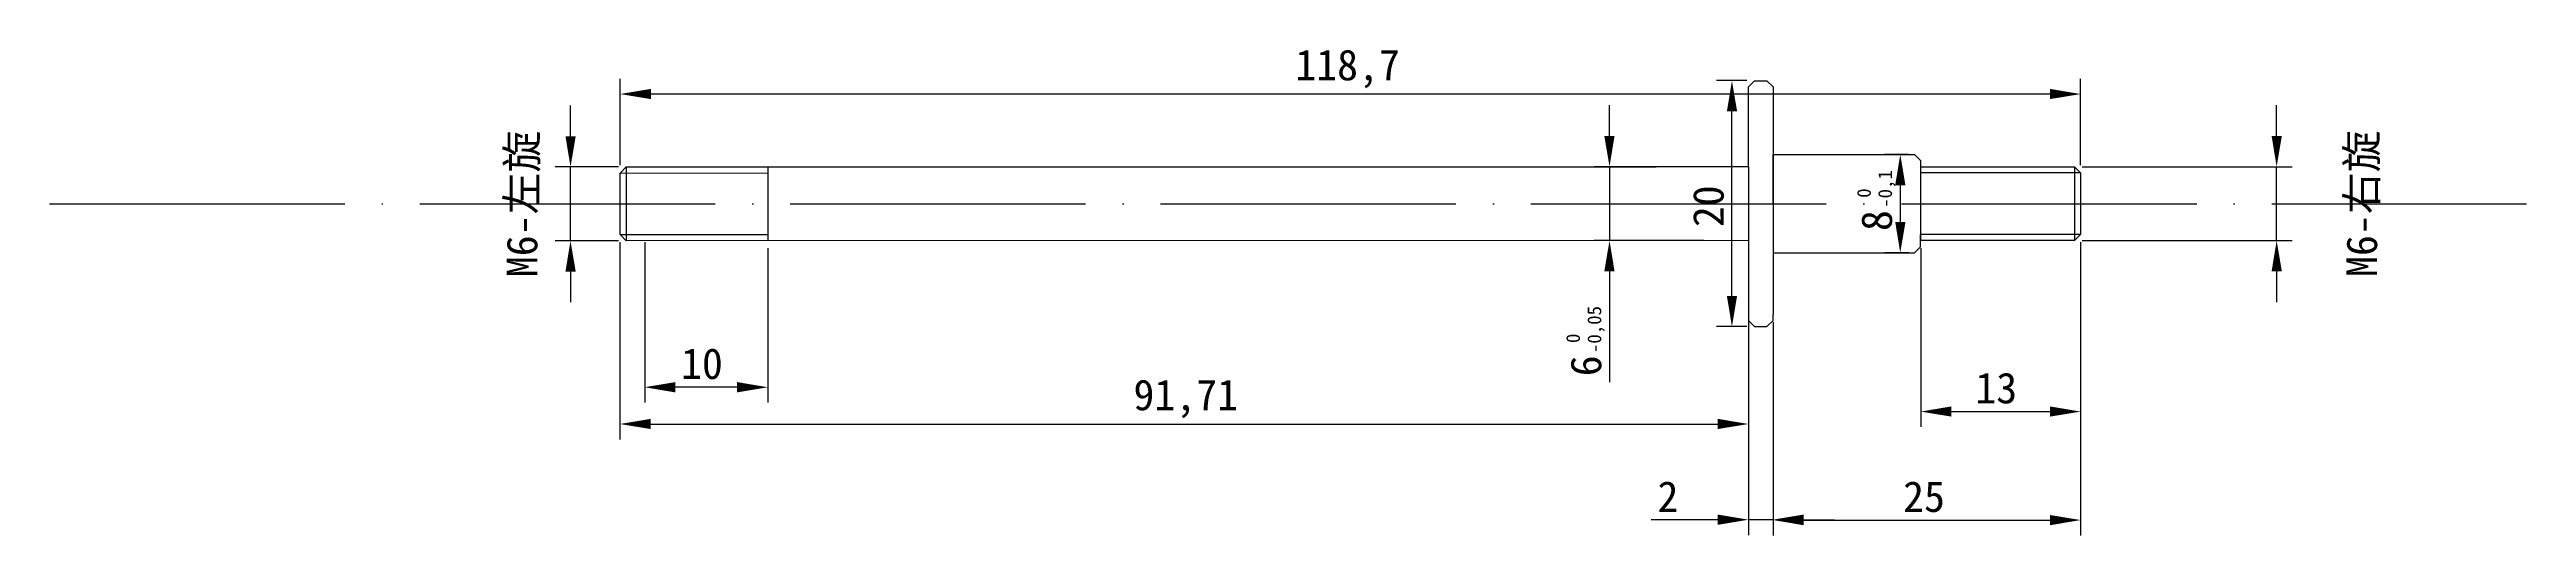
# Model space of a CAD drawing. Extents: x 1496 to 1697, y 1680 to 1720.
import ezdxf

# ---------------------------------------------------------------- set-up
doc = ezdxf.new("R2010")
doc.units = 0
doc.header["$MEASUREMENT"] = 0
doc.linetypes.add('ACAD_ISO04W100', pattern=[30, 24, -3, 0, -3])
doc.layers.get('0').update_dxf_attribs({"linetype": 'CONTINUOUS'})
doc.layers.get('DEFPOINTS').update_dxf_attribs({"linetype": 'CONTINUOUS'})
for name, color, linetype in [('0 @ 1', 7, 'CONTINUOUS'), ('中心线', 210, 'CONTINUOUS'), ('轴', 80, 'CONTINUOUS')]:
    doc.layers.add(name, color=color, linetype=linetype)
doc.dimstyles.new('ANNOTATIVE', dxfattribs={"dimscale": 0, "dimtxt": 2.5, "dimasz": 2.5, "dimexe": 1.25, "dimexo": 0.625, "dimtad": 1, "dimdec": 4, "dimdsep": 46, "dimtxsty": 'STANDARD', "dimcen": 2.5, "dimadec": 0, "dimazin": 0, "dimtfac": 1, "dimtdec": 4, "dimtmove": 2, "dimatfit": 3, "dimfxl": 1, "dimtolj": 1, "dimarcsym": 0})
doc.dimstyles.get("Standard").update_dxf_attribs({"dimtxt": 0.18, "dimasz": 0.18, "dimexe": 0.18, "dimexo": 0.0625, "dimgap": 0.09, "dimtad": 0, "dimtih": 1, "dimtoh": 1, "dimdec": 4, "dimzin": 0, "dimdsep": 46, "dimtxsty": 'STANDARD', "dimcen": 0.09, "dimadec": 0, "dimazin": 0, "dimtfac": 1, "dimtdec": 4, "dimtofl": 0, "dimtmove": 2, "dimatfit": 3, "dimfxl": 1, "dimtolj": 1, "dimarcsym": 0})

# ---------------------------------------------------------------- blocks, each defined once
blk = doc.blocks.new('*U117')
at = {"color": 0}
blk.add_text('2', height=2.5, dxfattribs=at).set_placement((1626.58, 1682.02))
blk = doc.blocks.new('*D116')
at = {"color": 0}
for p, q in [((1633.97, 1697.46), (1633.97, 1680.14)), ((1635.97, 1697.46), (1635.97, 1680.14)), ((1631.47, 1681.39), (1626.06, 1681.39)), ((1635.97, 1681.39), (1633.97, 1681.39)), ((1638.47, 1681.39), (1640.97, 1681.39))]:
    blk.add_line(p, q, dxfattribs=at)
for points in [[(1631.47, 1681.81), (1631.47, 1680.97), (1633.97, 1681.39)], [(1638.47, 1681.81), (1638.47, 1680.97), (1635.97, 1681.39)]]:
    blk.add_solid(points, dxfattribs=at)
at = {"layer": 'DEFPOINTS', "color": 0}
for p in [(1633.97, 1698.09), (1635.97, 1698.09), (1633.97, 1681.39)]:
    blk.add_point(p, dxfattribs=at)
at = {"layer": '轴'}
blk.add_blockref('*U117', (0, 0), dxfattribs=at)
blk = doc.blocks.new('*U121')
at = {"color": 0}
blk.add_text('13', height=2.5, dxfattribs=at).set_placement((1652.41, 1690.85))
blk = doc.blocks.new('*D120')
at = {"color": 0}
for p, q in [((1647.97, 1703.46), (1647.97, 1688.93)), ((1660.97, 1703.96), (1660.97, 1688.93)), ((1650.47, 1690.18), (1658.47, 1690.18))]:
    blk.add_line(p, q, dxfattribs=at)
for points in [[(1650.47, 1690.6), (1650.47, 1689.77), (1647.97, 1690.18)], [(1658.47, 1690.6), (1658.47, 1689.77), (1660.97, 1690.18)]]:
    blk.add_solid(points, dxfattribs=at)
at = {"layer": 'DEFPOINTS', "color": 0}
for p in [(1647.97, 1704.09), (1660.97, 1704.59), (1660.97, 1690.18)]:
    blk.add_point(p, dxfattribs=at)
at = {"layer": '轴'}
blk.add_blockref('*U121', (0, 0), dxfattribs=at)
blk = doc.blocks.new('*U123')
at = {"color": 0}
blk.add_text('25', height=2.5, dxfattribs=at).set_placement((1646.54, 1682.02))
blk = doc.blocks.new('*D122')
at = {"color": 0}
for p, q in [((1660.97, 1703.96), (1660.97, 1680.11)), ((1635.97, 1697.46), (1635.97, 1680.11)), ((1638.47, 1681.36), (1658.47, 1681.36))]:
    blk.add_line(p, q, dxfattribs=at)
for points in [[(1638.47, 1681.77), (1638.47, 1680.94), (1635.97, 1681.36)], [(1658.47, 1681.77), (1658.47, 1680.94), (1660.97, 1681.36)]]:
    blk.add_solid(points, dxfattribs=at)
at = {"layer": 'DEFPOINTS', "color": 0}
for p in [(1660.97, 1704.59), (1635.97, 1698.09), (1660.97, 1681.36)]:
    blk.add_point(p, dxfattribs=at)
at = {"layer": '轴'}
blk.add_blockref('*U123', (0, 0), dxfattribs=at)
blk = doc.blocks.new('*U127')
at = {"color": 0}
blk.add_text('20', height=2.5, rotation=90, dxfattribs=at).set_placement((1631.96, 1705.18))
blk = doc.blocks.new('*D126')
at = {"color": 0}
for p, q in [((1633.84, 1717.09), (1631.38, 1717.09)), ((1632.63, 1699.59), (1632.63, 1714.59)), ((1633.84, 1697.09), (1631.38, 1697.09))]:
    blk.add_line(p, q, dxfattribs=at)
for points in [[(1632.22, 1714.59), (1633.05, 1714.59), (1632.63, 1717.09)], [(1632.22, 1699.59), (1633.05, 1699.59), (1632.63, 1697.09)]]:
    blk.add_solid(points, dxfattribs=at)
at = {"layer": 'DEFPOINTS', "color": 0}
for p in [(1632.63, 1717.09), (1634.47, 1717.09), (1634.47, 1697.09)]:
    blk.add_point(p, dxfattribs=at)
at = {"layer": '轴'}
blk.add_blockref('*U127', (0, 0), dxfattribs=at)
blk = doc.blocks.new('*D156')
at = {"color": 0, "lineweight": -2, "transparency": 16777216}
for p, q in [((1676.9, 1712.59), (1676.9, 1715.09)), ((1661.09, 1710.09), (1678.15, 1710.09)), ((1676.9, 1704.09), (1676.9, 1710.09)), ((1661.09, 1704.09), (1678.15, 1704.09)), ((1676.9, 1701.59), (1676.9, 1699.09))]:
    blk.add_line(p, q, dxfattribs=at)
at = {"color": 0, "transparency": 16777216}
for points in [[(1676.49, 1712.59), (1677.32, 1712.59), (1676.9, 1710.09)], [(1676.49, 1701.59), (1677.32, 1701.59), (1676.9, 1704.09)]]:
    blk.add_solid(points, dxfattribs=at)
at = {"layer": 'DEFPOINTS', "color": 0, "transparency": 16777216}
for p in [(1660.47, 1710.09), (1676.9, 1710.09), (1660.47, 1704.09)]:
    blk.add_point(p, dxfattribs=at)
at = {"color": 0, "transparency": 16777216, "insert": (1683.95, 1707.09), "char_height": 2.5, "attachment_point": 5, "rotation": 90}
blk.add_mtext('\\A1;M6-{\\fSimSun|b0|i0|c134|p2;右旋}', dxfattribs=at)
blk = doc.blocks.new('*U119')
at = {"color": 0}
for s, height, p in [('-0,1', 1.125, (1645.64, 1706.75)), (' 0', 1.125, (1643.92, 1706.8)), ('8', 2.5, (1645.64, 1704.86))]:
    blk.add_text(s, height=height, rotation=90, dxfattribs=at).set_placement(p)
blk = doc.blocks.new('*D118')
at = {"color": 0}
for p, q in [((1646.97, 1711.09), (1645.06, 1711.09)), ((1646.31, 1708.59), (1646.31, 1705.59)), ((1647.02, 1703.09), (1645.06, 1703.09))]:
    blk.add_line(p, q, dxfattribs=at)
for points in [[(1645.9, 1708.59), (1646.73, 1708.59), (1646.31, 1711.09)], [(1645.9, 1705.59), (1646.73, 1705.59), (1646.31, 1703.09)]]:
    blk.add_solid(points, dxfattribs=at)
at = {"layer": 'DEFPOINTS', "color": 0}
for p in [(1647.6, 1711.09), (1646.31, 1703.09), (1647.65, 1703.09)]:
    blk.add_point(p, dxfattribs=at)
at = {"layer": '轴'}
blk.add_blockref('*U119', (0, 0), dxfattribs=at)
blk = doc.blocks.new('*U145')
at = {"color": 0}
blk.add_text('10', height=2.5, dxfattribs=at).set_placement((1547.22, 1692.83))
blk = doc.blocks.new('*D144')
at = {"color": 0}
for p, q in [((1544.27, 1703.96), (1544.27, 1690.91)), ((1554.27, 1703.46), (1554.27, 1690.91)), ((1551.77, 1692.16), (1546.77, 1692.16))]:
    blk.add_line(p, q, dxfattribs=at)
for points in [[(1546.77, 1692.58), (1546.77, 1691.74), (1544.27, 1692.16)], [(1551.77, 1692.58), (1551.77, 1691.74), (1554.27, 1692.16)]]:
    blk.add_solid(points, dxfattribs=at)
at = {"layer": 'DEFPOINTS', "color": 0}
for p in [(1544.27, 1704.59), (1554.27, 1704.09), (1544.27, 1692.16)]:
    blk.add_point(p, dxfattribs=at)
at = {"layer": '轴'}
blk.add_blockref('*U145', (0, 0), dxfattribs=at)
blk = doc.blocks.new('*U147')
at = {"color": 0}
for s, height, p in [('-0,05', 1.125, (1622.01, 1694.94)), (' 0', 1.125, (1620.28, 1694.99)), ('6', 2.5, (1622.01, 1693.05))]:
    blk.add_text(s, height=height, rotation=90, dxfattribs=at).set_placement(p)
blk = doc.blocks.new('*D146')
at = {"color": 0, "transparency": 16777216}
for p, q in [((1622.68, 1712.59), (1622.68, 1715.09)), ((1630.34, 1710.09), (1621.43, 1710.09)), ((1622.68, 1710.09), (1622.68, 1704.09)), ((1630.34, 1704.09), (1621.43, 1704.09)), ((1622.68, 1701.59), (1622.68, 1692.56))]:
    blk.add_line(p, q, dxfattribs=at)
for points in [[(1622.26, 1712.59), (1623.09, 1712.59), (1622.68, 1710.09)], [(1622.26, 1701.59), (1623.09, 1701.59), (1622.68, 1704.09)]]:
    blk.add_solid(points, dxfattribs=at)
at = {"layer": 'DEFPOINTS', "color": 0, "transparency": 16777216}
for p in [(1630.97, 1710.09), (1622.68, 1704.09), (1630.97, 1704.09)]:
    blk.add_point(p, dxfattribs=at)
at = {"layer": '轴', "transparency": 16777216}
blk.add_blockref('*U147', (0, 0), dxfattribs=at)
blk = doc.blocks.new('*D157')
at = {"color": 0, "lineweight": -2, "transparency": 16777216}
for p, q in [((1538.24, 1712.57), (1538.24, 1715.07)), ((1542.14, 1710.07), (1536.99, 1710.07)), ((1538.24, 1704.07), (1538.24, 1710.07)), ((1542.14, 1704.07), (1536.99, 1704.07)), ((1538.24, 1701.57), (1538.24, 1699.07))]:
    blk.add_line(p, q, dxfattribs=at)
at = {"color": 0, "transparency": 16777216}
for points in [[(1537.83, 1712.57), (1538.66, 1712.57), (1538.24, 1710.07)], [(1537.83, 1701.57), (1538.66, 1701.57), (1538.24, 1704.07)]]:
    blk.add_solid(points, dxfattribs=at)
at = {"layer": 'DEFPOINTS', "color": 0, "transparency": 16777216}
for p in [(1538.24, 1710.07), (1542.77, 1710.07), (1542.77, 1704.07)]:
    blk.add_point(p, dxfattribs=at)
at = {"color": 0, "transparency": 16777216, "insert": (1534.43, 1707.07), "char_height": 2.5, "attachment_point": 5, "rotation": 90}
blk.add_mtext('\\A1;M6-{\\fSimSun|b0|i0|c134|p2;左旋}', dxfattribs=at)
blk = doc.blocks.new('*U151')
at = {"layer": '中心线', "color": 0}
blk.add_text('91,71', height=2.5, dxfattribs=at).set_placement((1583.99, 1690.29))
blk = doc.blocks.new('*D150')
at = {"layer": 'DEFPOINTS', "color": 0}
for p in [(1542.26, 1704.59), (1633.97, 1704.09), (1633.97, 1689.17)]:
    blk.add_point(p, dxfattribs=at)
at = {"layer": '中心线', "color": 0}
for p, q in [((1542.26, 1703.96), (1542.26, 1687.92)), ((1633.97, 1703.46), (1633.97, 1687.92)), ((1544.76, 1689.17), (1631.47, 1689.17))]:
    blk.add_line(p, q, dxfattribs=at)
for points in [[(1544.76, 1689.59), (1544.76, 1688.76), (1542.26, 1689.17)], [(1631.47, 1689.59), (1631.47, 1688.76), (1633.97, 1689.17)]]:
    blk.add_solid(points, dxfattribs=at)
at = {"layer": '轴'}
blk.add_blockref('*U151', (0, 0), dxfattribs=at)
blk = doc.blocks.new('*U155')
at = {"layer": '轴', "color": 0}
blk.add_text('118,7', height=2.5, dxfattribs=at).set_placement((1597.14, 1717.12))
blk = doc.blocks.new('*D154')
at = {"layer": 'DEFPOINTS', "color": 0}
for p in [(1542.27, 1716), (1542.27, 1709.59), (1660.97, 1709.59)]:
    blk.add_point(p, dxfattribs=at)
at = {"layer": '轴', "color": 0}
for p, q in [((1542.27, 1710.21), (1542.27, 1717.25)), ((1660.97, 1710.21), (1660.97, 1717.25)), ((1658.47, 1716), (1544.77, 1716))]:
    blk.add_line(p, q, dxfattribs=at)
for points in [[(1544.77, 1716.42), (1544.77, 1715.59), (1542.27, 1716)], [(1658.47, 1716.42), (1658.47, 1715.59), (1660.97, 1716)]]:
    blk.add_solid(points, dxfattribs=at)
at = {"layer": '轴'}
blk.add_blockref('*U155', (0, 0), dxfattribs=at)

msp = doc.modelspace()

# ---------------------------------------------------------------- linework, layer by layer
at = {"layer": '中心线', "linetype": 'ACAD_ISO04W100'}
msp.add_line((1495.89938, 1707.08609), (1697.20196, 1707.08609), dxfattribs=at)
at = {"layer": '轴'}
for p, q in [((1634.4674, 1717.08609), (1633.9674, 1716.58609)), ((1633.9674, 1716.08609), (1633.9674, 1716.58609)), ((1633.9674, 1710.08609), (1633.9674, 1716.08609)), ((1634.4674, 1717.08609), (1635.4674, 1717.08609)), ((1635.9674, 1716.58609), (1635.4674, 1717.08609)), ((1635.9674, 1716.58609), (1635.9674, 1716.08609)), ((1635.9674, 1716.08609), (1635.9674, 1698.08609)), ((1635.9674, 1707.08609), (1635.9674, 1711.08609)), ((1635.9674, 1711.08609), (1647.4674, 1711.08609)), ((1647.9674, 1710.58609), (1647.4674, 1711.08609)), ((1542.26744, 1709.574), (1542.76744, 1710.074)), ((1542.26744, 1709.574), (1554.2674, 1709.58609)), ((1542.26744, 1707.074), (1542.26744, 1709.574)), ((1542.76744, 1710.074), (1626.4674, 1710.08609)), ((1542.76744, 1710.074), (1542.76744, 1704.074)), ((1554.2674, 1710.08609), (1554.2674, 1704.08609)), ((1630.9674, 1710.08609), (1626.4674, 1710.08609)), ((1633.9674, 1710.08609), (1630.9674, 1710.08609)), ((1633.9674, 1710.08609), (1633.9674, 1704.08609)), ((1647.9674, 1710.58609), (1647.9674, 1709.58609)), ((1647.9674, 1710.08609), (1660.4674, 1710.08609)), ((1647.9674, 1710.08609), (1647.9674, 1704.08609)), ((1660.9674, 1709.58609), (1647.9674, 1709.58609)), ((1660.9674, 1709.58609), (1660.4674, 1710.08609)), ((1660.4674, 1710.08609), (1660.4674, 1704.08609)), ((1660.9674, 1709.58609), (1660.9674, 1704.58609)), ((1542.26744, 1704.574), (1542.26744, 1707.074)), ((1542.25535, 1704.58609), (1554.2674, 1704.58609)), ((1542.26744, 1704.574), (1542.76744, 1704.074)), ((1633.9674, 1704.08609), (1542.76744, 1704.074)), ((1633.9674, 1704.08609), (1633.9674, 1697.58609)), ((1635.9674, 1703.08609), (1647.4674, 1703.08609)), ((1647.9674, 1703.58609), (1647.4674, 1703.08609)), ((1660.9674, 1704.58609), (1647.9674, 1704.58609)), ((1647.9674, 1703.58609), (1647.9674, 1704.58609)), ((1660.4674, 1704.08609), (1647.9674, 1704.08609)), ((1660.9674, 1704.58609), (1660.4674, 1704.08609)), ((1633.9674, 1698.08609), (1633.9674, 1697.08609)), ((1634.4674, 1697.08609), (1633.9674, 1697.58609)), ((1634.4674, 1697.08609), (1635.4674, 1697.08609)), ((1635.4674, 1697.08609), (1635.9674, 1697.58609)), ((1635.9674, 1697.58609), (1635.9674, 1698.08609))]:
    msp.add_line(p, q, dxfattribs=at)

# ---------------------------------------------------------------- dimensions: what is measured, and where the dimension line sits
dim = msp.add_linear_dim(base=(1632.63221, 1717.08609), p1=(1634.4674, 1697.08609), p2=(1634.4674, 1717.08609), angle=90, dimstyle='STANDARD')
dim.commit()
dim.dimension.update_dxf_attribs({"geometry": '*D126', "text_midpoint": (1630.73078, 1707.08609)})
dim = msp.add_linear_dim(base=(1622.67769, 1704.08609), p1=(1630.9674, 1710.08609), p2=(1630.9674, 1704.08609), angle=90, dimstyle='STANDARD', override={"dimgap": 0.625, "dimtol": 1, "dimlim": 0, "dimtp": 0, "dimtm": 0.05, "dimtfac": 0.45})
dim.commit()
dim.dimension.update_dxf_attribs({"geometry": '*D146', "text_midpoint": (1620.59341, 1695.82087)})
dim = msp.add_linear_dim(base=(1646.31223, 1703.08609), p1=(1647.59934, 1711.08609), p2=(1647.6495, 1703.08609), angle=90, dimstyle='STANDARD', override={"dimgap": 0.625, "dimtol": 1, "dimlim": 0, "dimtp": 0, "dimtm": 0.1, "dimtfac": 0.45})
dim.commit()
dim.dimension.update_dxf_attribs({"geometry": '*D118', "text_midpoint": (1646.31223, 1707.08609), "dimtype": 128})
for base, p1, p2, picture, middle in [((1544.2674, 1692.15959), (1554.2674, 1704.08609), (1544.2674, 1704.58609), '*D144', (1549.2674, 1694.06102)), ((1660.9674, 1681.35589), (1635.9674, 1698.08609), (1660.9674, 1704.58609), '*D122', (1648.4674, 1683.25732)), ((1660.9674, 1690.18329), (1647.9674, 1704.08609), (1660.9674, 1704.58609), '*D120', (1654.4674, 1692.08557)), ((1633.9674, 1681.39132), (1635.9674, 1698.08609), (1633.9674, 1698.08609), '*D116', (1627.51447, 1683.27144))]:
    dim = msp.add_linear_dim(base=base, p1=p1, p2=p2, dimstyle='STANDARD')
    dim.commit()
    dim.dimension.update_dxf_attribs({"geometry": picture, "text_midpoint": middle})
at = {"layer": '0 @ 1'}
for base, p1, p2, text, picture, middle in [((1538.24176, 1710.074), (1542.76744, 1704.074), (1542.76744, 1710.074), 'M<>-{\\fSimSun|b0|i0|c134|p2;左旋}', '*D157', (1534.43415, 1707.074)), ((1676.90224, 1710.08609), (1660.4674, 1704.08609), (1660.4674, 1710.08609), 'M<>-{\\fSimSun|b0|i0|c134|p2;右旋}', '*D156', (1683.95008, 1707.08609))]:
    dim = msp.add_linear_dim(base=base, p1=p1, p2=p2, angle=90, text=text, dimstyle='ANNOTATIVE', override={"dimscale": 1, "dimtix": 0, "dimtofl": 1, "dimtmove": 2, "dimatfit": 3}, dxfattribs=at)
    dim.commit()
    dim.dimension.update_dxf_attribs({"geometry": picture, "text_midpoint": middle})
at = {"layer": '中心线', "color": 0}
dim = msp.add_linear_dim(base=(1633.9674011, 1689.1719481), p1=(1542.255351, 1704.5860858), p2=(1633.9674011, 1704.0860858), dimstyle='STANDARD', dxfattribs=at)
dim.commit()
dim.dimension.update_dxf_attribs({"geometry": '*D150', "text_midpoint": (1588.111376, 1691.2993356)})
at = {"layer": '轴'}
dim = msp.add_linear_dim(base=(1542.26744, 1716.00181), p1=(1660.9674, 1709.58609), p2=(1542.26744, 1709.58609), dimstyle='STANDARD', dxfattribs=at)
dim.commit()
dim.dimension.update_dxf_attribs({"geometry": '*D154', "text_midpoint": (1601.61742, 1718.1292)})

doc.saveas('drawing.dxf')
